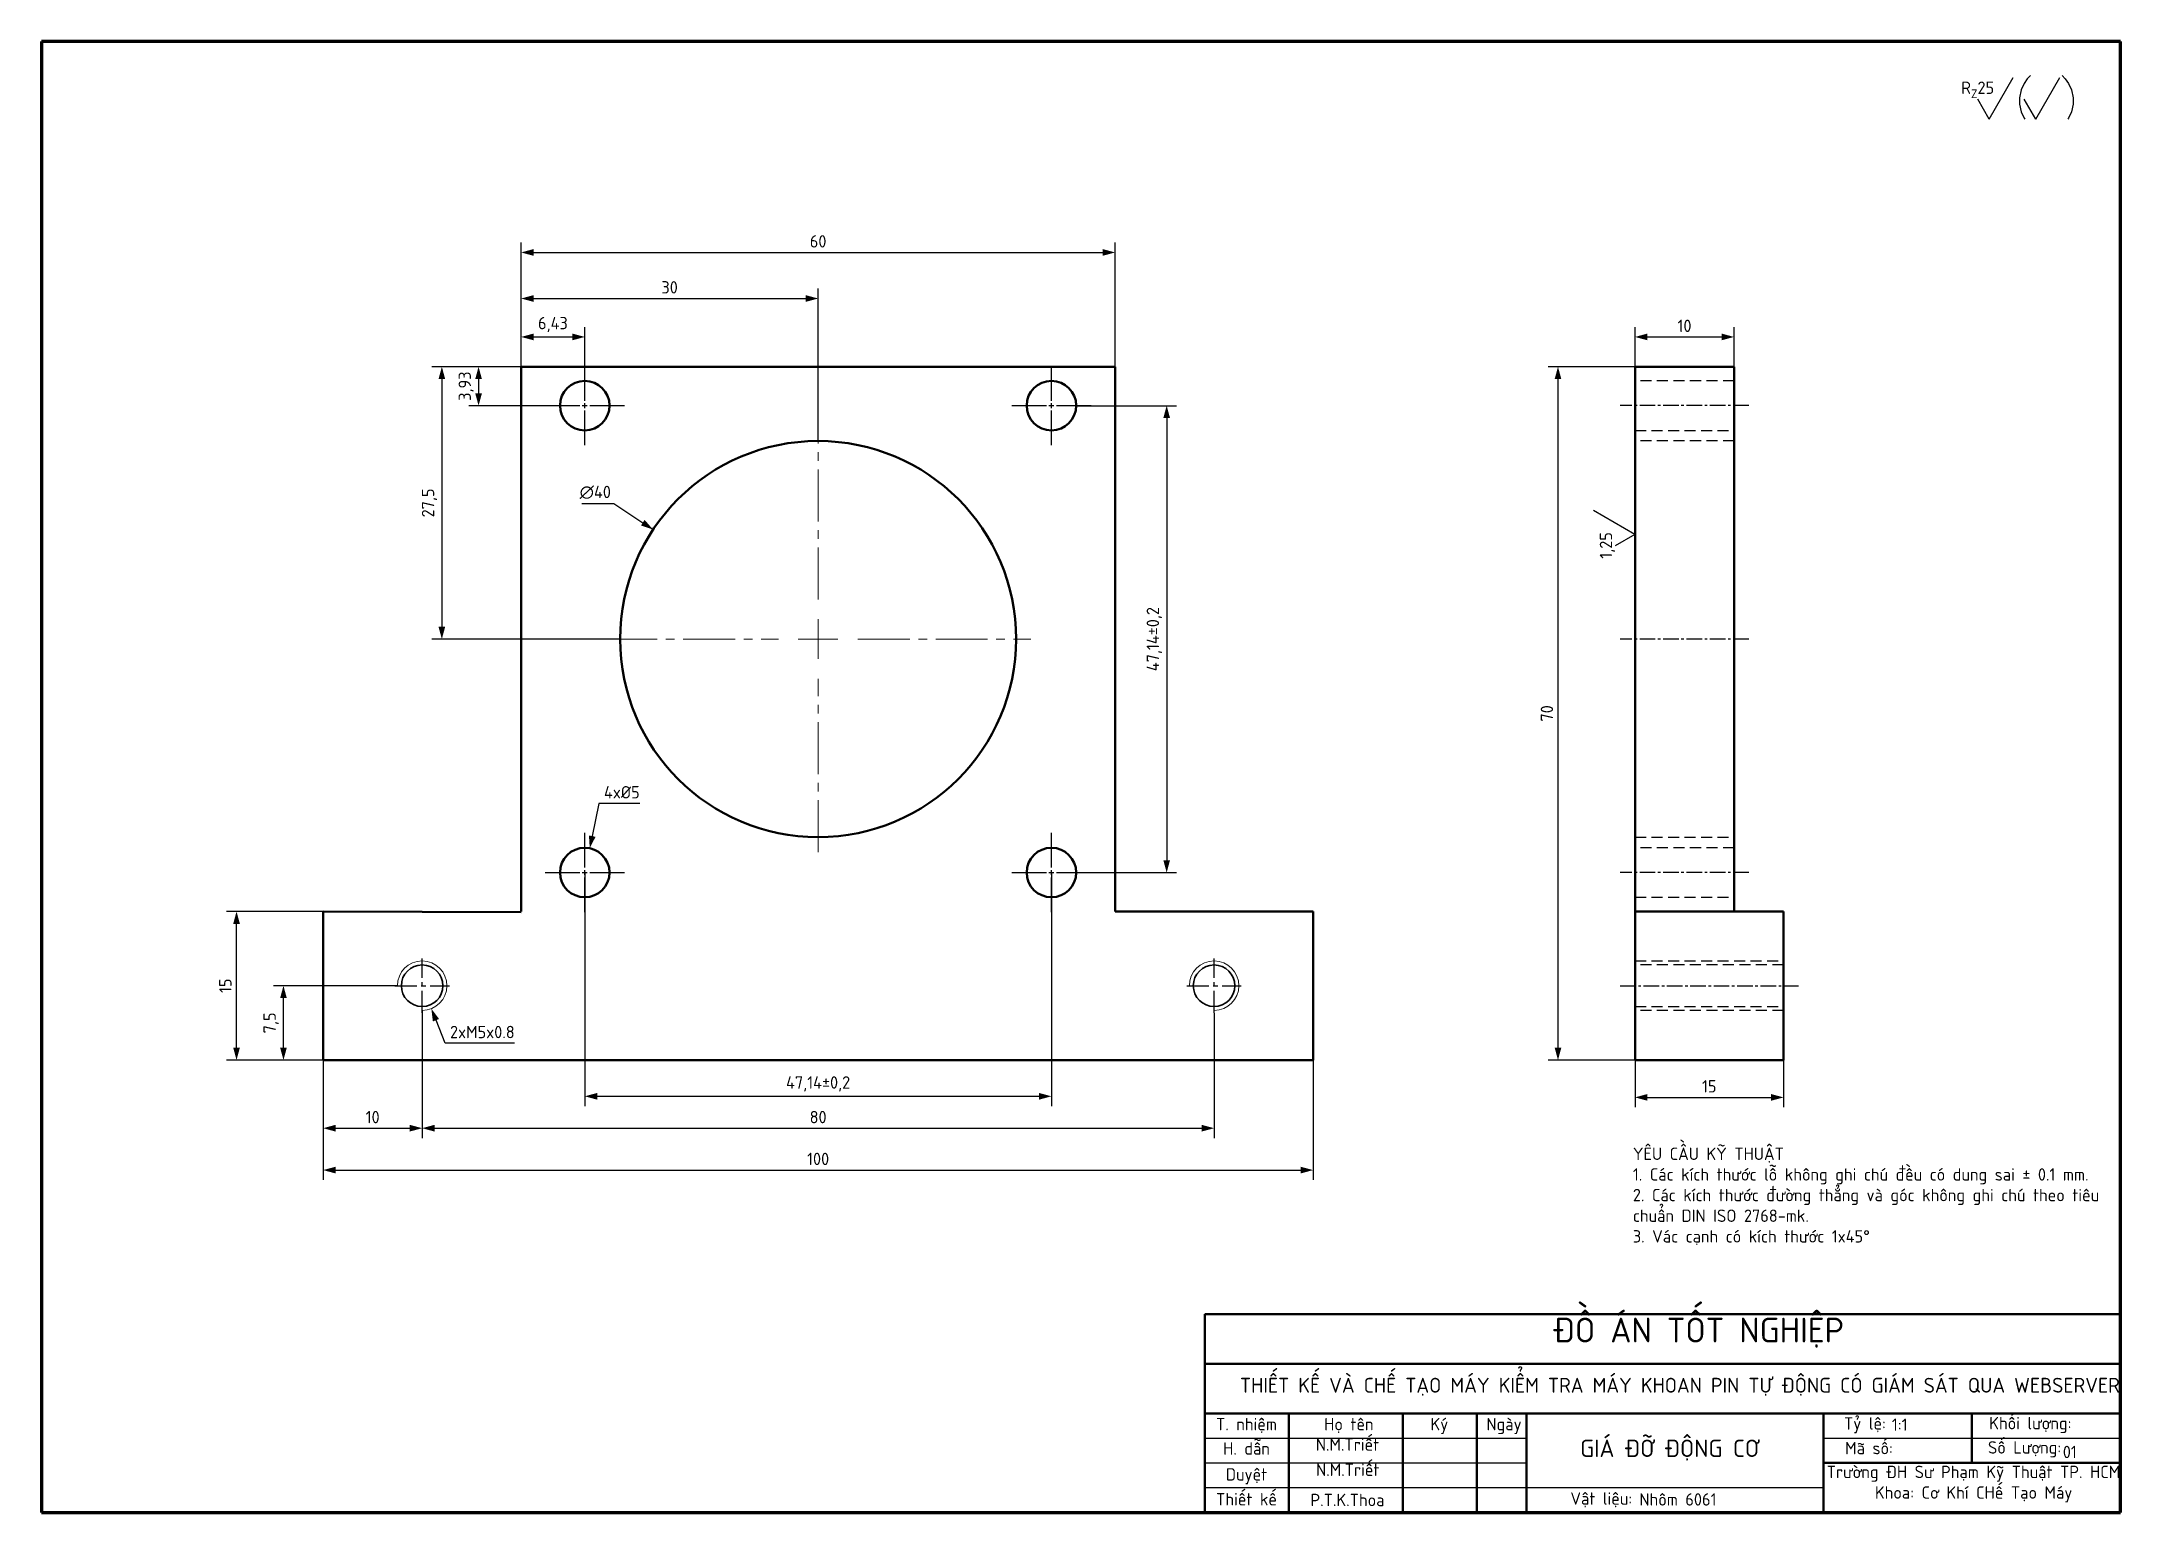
# Model space of a CAD drawing. Header units: millimetres. Extents: x -190 to 12889, y -227 to 3957.
# Drawn here: x 1984.7 to 2194.7, y 61.6 to 210.1 of the extents above; entities that cross this region are included whole.
import ezdxf

# ---------------------------------------------------------------- set-up
doc = ezdxf.new("R2010")
doc.units = ezdxf.units.MM
doc.header["$LTSCALE"] = 0.7
doc.header["$PDMODE"] = 35
doc.header["$PDSIZE"] = -4
for name, pattern in [('CENTER', [50.8, 31.75, -6.35, 6.35, -6.35]), ('CENTER2', [1.125, 0.75, -0.125, 0.125, -0.125]), ('HIDDEN', [9.525, 6.35, -3.175])]:
    doc.linetypes.add(name, pattern=pattern)
doc.layers.get('0').update_dxf_attribs({"color": 255})
for name, color, linetype, lineweight in [('0.5', 7, 'Continuous', 50), ('1. Nét đâm', 7, 'Continuous', 35), ('AM_5', 10, 'Continuous', 25), ('AMC_Contour', 7, 'Continuous', 50), ('CON', 7, 'Continuous', 50), ('core', 4, 'Continuous', 9), ('DIM', 94, 'Continuous', 25), ('KHUNGBV', 5, 'Continuous', 70), ('TEXT', 7, 'Continuous', 25)]:
    doc.layers.add(name, color=color, linetype=linetype, lineweight=lineweight)
doc.layers.add('CENTER', color=10, linetype='CENTER')
doc.styles.add('TCVN-7284', font='tcvn+7284-2003r.ttf')
doc.dimstyles.new('TCVN_ISO-25_RadiusDia', dxfattribs={"dimtxt": 2.5, "dimasz": 2.5, "dimexe": 2, "dimexo": 0, "dimgap": 1, "dimtad": 1, "dimtoh": 1, "dimtxsty": 'TCVN-7284', "dimblk": 'Arrow', "dimcen": 0, "dimclrd": 256, "dimclre": 256, "dimclrt": 256, "dimadec": 0, "dimazin": 0, "dimtfac": 1, "dimtofl": 0, "dimtmove": 1, "dimatfit": 0, "dimldrblk": 'Arrow', "dimfxl": 1, "dimlwd": -1, "dimlwe": -1, "dimarcsym": 0})

msp = doc.modelspace()

# ---------------------------------------------------------------- texts
at = {"color": 3, "insert": (2180.2479, 205.2453), "char_height": 1.25, "attachment_point": 5, "style": 'TCVN-7284'}
msp.add_mtext('\\A1;R{\\H0.7x;\\S^ Z;}25', dxfattribs=at)
at = {"ltscale": 0.7, "char_height": 1.25, "attachment_point": 1, "style": 'TCVN-7284'}
for s, width, insert in [('1:1', 2.250018, (2171.577, 71.0998)), ('01', 2.250018, (2188.8487, 68.3484)), ('Nhôm 6061', 10.564303, (2146.0717, 63.5533))]:
    msp.add_mtext_dynamic_manual_height_columns(s, width=width, gutter_width=6.25, heights=[0], dxfattribs=dict(at, insert=insert))
at = {"layer": 'AMC_Contour', "color": 255, "insert": (2149.1246, 67.9046), "char_height": 1.75, "attachment_point": 5, "style": 'TCVN-7284'}
msp.add_mtext_dynamic_manual_height_columns('GIÁ ĐỠ ĐỘNG CƠ', width=20.193203, gutter_width=8.75, heights=[0], dxfattribs=at)
at = {"layer": 'TEXT', "color": 3, "insert": (2142.8414, 159.2509), "char_height": 1.25, "attachment_point": 5, "rotation": 90, "style": 'TCVN-7284'}
msp.add_mtext('\\A1;1,25', dxfattribs=at)
at = {"layer": 'TEXT', "ltscale": 0.7, "insert": (2145.4154, 98.4492), "char_height": 1.25, "attachment_point": 1, "style": 'TCVN-7284'}
msp.add_mtext_dynamic_manual_height_columns('YÊU CẦU KỸ THUẬT\\P1. Các kích thước lỗ không ghi chú đều có dung sai ± 0.1 mm. \\P2. Các kích thước đường thẳng và góc không ghi chú theo tiêu chuẩn DIN ISO 2768-mk.\\P3. Vác cạnh có kích thước 1x45°', width=51.603963, gutter_width=861.0456, heights=[0], dxfattribs=at)

# ---------------------------------------------------------------- blocks, each defined once
blk = doc.blocks.new('*U973')
at = {"layer": 'AM_5', "color": 0, "linetype": 'CENTER', "transparency": 16777216}
for p, q in [((0, 0.5), (0, 4)), ((-4, 0), (-0.5, 0)), ((0.5, 0), (4, 0)), ((0, -4), (0, -0.5))]:
    blk.add_line(p, q, dxfattribs=at)
at = {"layer": 'AM_5', "color": 0, "linetype": 'Continuous', "transparency": 16777216}
for p, q in [((-0.25, 0), (0.25, 0)), ((0, -0.25), (0, 0.25))]:
    blk.add_line(p, q, dxfattribs=at)
blk = doc.blocks.new('*U969')
at = {"layer": 'AM_5', "color": 0, "linetype": 'CENTER', "transparency": 16777216}
for p, q in [((0, 0.5), (0, 4)), ((-4, 0), (-0.5, 0)), ((0.5, 0), (4, 0)), ((0, -4), (0, -0.5))]:
    blk.add_line(p, q, dxfattribs=at)
at = {"layer": 'AM_5', "color": 0, "linetype": 'Continuous', "transparency": 16777216}
for p, q in [((-0.25, 0), (0.25, 0)), ((0, -0.25), (0, 0.25))]:
    blk.add_line(p, q, dxfattribs=at)
blk = doc.blocks.new('*U970')
at = {"layer": 'AM_5', "color": 0, "linetype": 'CENTER', "transparency": 16777216}
for p, q in [((0, 0.5), (0, 4)), ((-4, 0), (-0.5, 0)), ((0.5, 0), (4, 0)), ((0, -4), (0, -0.5))]:
    blk.add_line(p, q, dxfattribs=at)
at = {"layer": 'AM_5', "color": 0, "linetype": 'Continuous', "transparency": 16777216}
for p, q in [((-0.25, 0), (0.25, 0)), ((0, -0.25), (0, 0.25))]:
    blk.add_line(p, q, dxfattribs=at)
blk = doc.blocks.new('*U971')
at = {"layer": 'AM_5', "color": 0, "linetype": 'CENTER', "transparency": 16777216}
for p, q in [((0, 0.5), (0, 4)), ((-4, 0), (-0.5, 0)), ((0.5, 0), (4, 0)), ((0, -4), (0, -0.5))]:
    blk.add_line(p, q, dxfattribs=at)
at = {"layer": 'AM_5', "color": 0, "linetype": 'Continuous', "transparency": 16777216}
for p, q in [((-0.25, 0), (0.25, 0)), ((0, -0.25), (0, 0.25))]:
    blk.add_line(p, q, dxfattribs=at)
blk = doc.blocks.new('*U972')
at = {"layer": 'AM_5', "color": 0, "linetype": 'CENTER2', "lineweight": 18, "ltscale": 10, "transparency": 16777216}
for p, q in [((0, 4), (0, 21.5)), ((-21.5, 0), (-4, 0)), ((4, 0), (21.5, 0)), ((0, -21.5), (0, -4))]:
    blk.add_line(p, q, dxfattribs=at)
at = {"layer": 'AM_5', "color": 0, "linetype": 'Continuous', "lineweight": 18, "ltscale": 10, "transparency": 16777216}
for p, q in [((-2, 0), (2, 0)), ((0, -2), (0, 2))]:
    blk.add_line(p, q, dxfattribs=at)
blk = doc.blocks.new('M5')
at = {"layer": '1. Nét đâm', "color": 8, "ltscale": 2}
blk.add_circle((0, 0), 2.1, dxfattribs=at)
at = {"layer": 'CENTER', "linetype": 'CENTER', "ltscale": 0.1}
for p, q in [((0, -2.75), (0, 2.75)), ((-2.75, 0), (2.75, 0))]:
    blk.add_line(p, q, dxfattribs=at)
at = {"layer": 'core', "color": 3, "ltscale": 2}
blk.add_arc((0, 0), 2.5, 270, 180, dxfattribs=at)
blk = doc.blocks.new('GIA_DO_DONG_CO')
at = {"layer": 'CON', "color": 0}
for p, q in [((1654.34, 251.24), (1654.34, 196.24)), ((1714.34, 251.24), (1654.34, 251.24)), ((1714.34, 196.24), (1714.34, 251.24)), ((1634.34, 181.24), (1634.34, 196.24)), ((1734.34, 181.24), (1734.34, 196.24)), ((1734.34, 181.24), (1634.34, 181.24))]:
    blk.add_line(p, q, dxfattribs=at)
at = {"layer": 'CON', "ltscale": 0.2}
for p, q in [((1634.34, 196.24), (1654.34, 196.17)), ((1714.34, 196.24), (1734.34, 196.24))]:
    blk.add_line(p, q, dxfattribs=at)
at = {"layer": 'CON', "color": 0}
for centre, radius in [((1660.77, 247.31), 2.5), ((1707.91, 247.31), 2.5), ((1684.34, 223.74), 20), ((1660.77, 200.17), 2.5), ((1707.91, 200.17), 2.5)]:
    blk.add_circle(centre, radius, dxfattribs=at)
at = {"ltscale": 3}
for p in [(1644.34, 188.74), (1724.34, 188.74)]:
    blk.add_blockref('M5', p, dxfattribs=at)
at = {"layer": 'AM_5', "color": 1, "linetype": 'CENTER'}
for name, p in [('*U971', (1660.77, 247.31)), ('*U970', (1707.91, 247.31)), ('*U973', (1660.77, 200.17)), ('*U969', (1707.91, 200.17))]:
    blk.add_blockref(name, p, dxfattribs=at)
at = {"layer": 'AM_5', "color": 1, "linetype": 'CENTER2', "lineweight": 18, "ltscale": 10}
blk.add_blockref('*U972', (1684.34, 223.74), dxfattribs=at)
blk = doc.blocks.new('*U637')
at = {"layer": 'AM_5', "color": 0, "linetype": 'CENTER2', "ltscale": 3, "transparency": 16777216}
blk.add_line((6.5, 0), (-6.5, 0), dxfattribs=at)
blk = doc.blocks.new('*U638')
at = {"layer": 'AM_5', "color": 0, "linetype": 'CENTER2', "ltscale": 3, "transparency": 16777216}
blk.add_line((6.5, 0), (-6.5, 0), dxfattribs=at)
blk = doc.blocks.new('*U639')
at = {"layer": 'AM_5', "color": 0, "linetype": 'CENTER2', "ltscale": 3, "transparency": 16777216}
blk.add_line((6.5, 0), (-6.5, 0), dxfattribs=at)
blk = doc.blocks.new('*U640')
at = {"layer": 'AM_5', "color": 0, "linetype": 'CENTER2', "ltscale": 3, "transparency": 16777216}
blk.add_line((-9, 0), (9, 0), dxfattribs=at)
blk = doc.blocks.new('GIA_DO_DC')
at = {"layer": '0.5', "color": 0}
for p, q in [((1776.86, 251.24), (1766.86, 251.24)), ((1766.86, 251.24), (1766.86, 196.24)), ((1776.86, 251.24), (1776.86, 196.24)), ((1766.86, 181.24), (1766.86, 196.24)), ((1781.86, 196.24), (1766.86, 196.24)), ((1781.86, 181.24), (1781.86, 196.24)), ((1781.86, 181.24), (1766.86, 181.24))]:
    blk.add_line(p, q, dxfattribs=at)
at = {"layer": 'AM_5', "color": 2, "linetype": 'HIDDEN', "ltscale": 0.25}
for p, q in [((1776.86, 249.81), (1766.86, 249.81)), ((1766.86, 244.81), (1776.86, 244.81)), ((1776.86, 243.74), (1766.86, 243.74)), ((1766.86, 203.74), (1776.86, 203.74)), ((1776.86, 202.67), (1766.86, 202.67)), ((1766.86, 197.67), (1776.86, 197.67))]:
    blk.add_line(p, q, dxfattribs=at)
at = {"layer": 'AM_5', "color": 3, "linetype": 'HIDDEN', "ltscale": 0.25}
for p, q in [((1766.86, 191.24), (1781.86, 191.24)), ((1781.86, 186.24), (1766.86, 186.24))]:
    blk.add_line(p, q, dxfattribs=at)
at = {"layer": 'AM_5', "color": 8, "linetype": 'HIDDEN', "ltscale": 0.25}
for p, q in [((1781.86, 190.84), (1766.86, 190.84)), ((1766.86, 186.64), (1781.86, 186.64))]:
    blk.add_line(p, q, dxfattribs=at)
at = {"layer": 'AM_5', "color": 1, "linetype": 'CENTER2', "ltscale": 3}
for name, p in [('*U637', (1771.86, 247.31)), ('*U638', (1771.86, 223.74)), ('*U639', (1771.86, 200.17)), ('*U640', (1774.36, 188.74))]:
    blk.add_blockref(name, p, dxfattribs=at)
blk = doc.blocks.new('Arrow')
at = {"layer": 'DIM'}
blk.add_solid([(-1, 0.27), (-1, -0.27), (0, 0)], dxfattribs=at)
blk = doc.blocks.new('*D91')
at = {"layer": 'Defpoints', "color": 0, "ltscale": 0.7, "transparency": 16777216}
for p in [(2009.1, 114.79), (2020.61, 114.79), (2013.11, 107.29)]:
    blk.add_point(p, dxfattribs=at)
at = {"layer": 'DIM', "ltscale": 0.7, "transparency": 16777216}
for p, q in [((2020.61, 114.79), (2008.1, 114.79)), ((2009.1, 108.54), (2009.1, 113.54)), ((2013.11, 107.29), (2008.1, 107.29))]:
    blk.add_line(p, q, dxfattribs=at)
at = {"layer": 'DIM', "ltscale": 0.7, "transparency": 16777216, "xscale": 1.25, "yscale": 1.25, "zscale": 1.25}
for p, rotation in [((2009.1, 114.79), 90), ((2009.1, 107.29), 270)]:
    blk.add_blockref('Arrow', p, dxfattribs=dict(at, rotation=rotation))
at = {"layer": 'DIM', "ltscale": 0.7, "transparency": 16777216, "insert": (2007.85, 111.04), "char_height": 1.25, "attachment_point": 5, "rotation": 90, "style": 'TCVN-7284', "bg_fill": 3, "box_fill_scale": 1.1, "bg_fill_color": 256, "bg_fill_true_color": 13158600, "bg_fill_transparency": 0}
blk.add_mtext('7,5', dxfattribs=at)
blk = doc.blocks.new('*D92')
at = {"layer": 'Defpoints', "color": 0, "ltscale": 0.7, "transparency": 16777216}
for p in [(2004.36, 122.29), (2013.11, 122.29), (2013.11, 107.29)]:
    blk.add_point(p, dxfattribs=at)
at = {"layer": 'DIM', "ltscale": 0.7, "transparency": 16777216}
for p, q in [((2013.11, 122.29), (2003.36, 122.29)), ((2004.36, 108.54), (2004.36, 121.04)), ((2013.11, 107.29), (2003.36, 107.29))]:
    blk.add_line(p, q, dxfattribs=at)
at = {"layer": 'DIM', "ltscale": 0.7, "transparency": 16777216, "xscale": 1.25, "yscale": 1.25, "zscale": 1.25}
for p, rotation in [((2004.36, 122.29), 90), ((2004.36, 107.29), 270)]:
    blk.add_blockref('Arrow', p, dxfattribs=dict(at, rotation=rotation))
at = {"layer": 'DIM', "ltscale": 0.7, "transparency": 16777216, "insert": (2003.23, 114.79), "char_height": 1.25, "attachment_point": 5, "rotation": 90, "style": 'TCVN-7284', "bg_fill": 3, "box_fill_scale": 1.1, "bg_fill_color": 256, "bg_fill_true_color": 13158600, "bg_fill_transparency": 0}
blk.add_mtext('15', dxfattribs=at)
blk = doc.blocks.new('*D93')
at = {"layer": 'Defpoints', "color": 0, "ltscale": 0.7, "transparency": 16777216}
for p in [(2039.54, 180.3), (2033.11, 177.29), (2039.54, 175.86)]:
    blk.add_point(p, dxfattribs=at)
at = {"layer": 'DIM', "ltscale": 0.7, "transparency": 16777216}
for p, q in [((2033.11, 177.29), (2033.11, 181.3)), ((2039.54, 175.86), (2039.54, 181.3)), ((2034.36, 180.3), (2038.29, 180.3))]:
    blk.add_line(p, q, dxfattribs=at)
at = {"layer": 'DIM', "ltscale": 0.7, "transparency": 16777216, "xscale": 1.25, "yscale": 1.25, "zscale": 1.25, "rotation": 180}
blk.add_blockref('Arrow', (2033.11, 180.3), dxfattribs=at)
at = {"layer": 'DIM', "ltscale": 0.7, "transparency": 16777216, "xscale": 1.25, "yscale": 1.25, "zscale": 1.25}
blk.add_blockref('Arrow', (2039.54, 180.3), dxfattribs=at)
at = {"layer": 'DIM', "ltscale": 0.7, "transparency": 16777216, "insert": (2036.32, 181.55), "char_height": 1.25, "attachment_point": 5, "style": 'TCVN-7284', "bg_fill": 3, "box_fill_scale": 1.1, "bg_fill_color": 256, "bg_fill_true_color": 13158600, "bg_fill_transparency": 0}
blk.add_mtext('6,43', dxfattribs=at)
blk = doc.blocks.new('*D94')
at = {"layer": 'Defpoints', "color": 0, "ltscale": 0.7, "transparency": 16777216}
for p in [(2089.18, 173.36), (2089.18, 126.22), (2098.32, 126.22)]:
    blk.add_point(p, dxfattribs=at)
at = {"layer": 'DIM', "ltscale": 0.7, "transparency": 16777216}
for p, q in [((2089.18, 173.36), (2099.32, 173.36)), ((2098.32, 172.11), (2098.32, 127.47)), ((2089.18, 126.22), (2099.32, 126.22))]:
    blk.add_line(p, q, dxfattribs=at)
at = {"layer": 'DIM', "ltscale": 0.7, "transparency": 16777216, "xscale": 1.25, "yscale": 1.25, "zscale": 1.25}
for p, rotation in [((2098.32, 173.36), 90), ((2098.32, 126.22), 270)]:
    blk.add_blockref('Arrow', p, dxfattribs=dict(at, rotation=rotation))
at = {"layer": 'DIM', "ltscale": 0.7, "transparency": 16777216, "insert": (2097.07, 149.79), "char_height": 1.25, "attachment_point": 5, "rotation": 90, "style": 'TCVN-7284', "bg_fill": 3, "box_fill_scale": 1.1, "bg_fill_color": 256, "bg_fill_true_color": 13158600, "bg_fill_transparency": 0}
blk.add_mtext('47,14±0,2', dxfattribs=at)
blk = doc.blocks.new('*D95')
at = {"layer": 'Defpoints', "color": 0, "ltscale": 0.7, "transparency": 16777216}
for p in [(2063.11, 184.18), (2033.11, 177.29), (2063.11, 169.79)]:
    blk.add_point(p, dxfattribs=at)
at = {"layer": 'DIM', "ltscale": 0.7, "transparency": 16777216}
for p, q in [((2033.11, 177.29), (2033.11, 185.18)), ((2063.11, 169.79), (2063.11, 185.18)), ((2034.36, 184.18), (2061.86, 184.18))]:
    blk.add_line(p, q, dxfattribs=at)
at = {"layer": 'DIM', "ltscale": 0.7, "transparency": 16777216, "xscale": 1.25, "yscale": 1.25, "zscale": 1.25, "rotation": 180}
blk.add_blockref('Arrow', (2033.11, 184.18), dxfattribs=at)
at = {"layer": 'DIM', "ltscale": 0.7, "transparency": 16777216, "xscale": 1.25, "yscale": 1.25, "zscale": 1.25}
blk.add_blockref('Arrow', (2063.11, 184.18), dxfattribs=at)
at = {"layer": 'DIM', "ltscale": 0.7, "transparency": 16777216, "insert": (2048.11, 185.31), "char_height": 1.25, "attachment_point": 5, "style": 'TCVN-7284', "bg_fill": 3, "box_fill_scale": 1.1, "bg_fill_color": 256, "bg_fill_true_color": 13158600, "bg_fill_transparency": 0}
blk.add_mtext('30', dxfattribs=at)
blk = doc.blocks.new('*D96')
at = {"layer": 'Defpoints', "color": 0, "ltscale": 0.7, "transparency": 16777216}
for p in [(2093.11, 188.83), (2033.11, 177.29), (2093.11, 177.29)]:
    blk.add_point(p, dxfattribs=at)
at = {"layer": 'DIM', "ltscale": 0.7, "transparency": 16777216}
for p, q in [((2033.11, 177.29), (2033.11, 189.83)), ((2093.11, 177.29), (2093.11, 189.83)), ((2034.36, 188.83), (2091.86, 188.83))]:
    blk.add_line(p, q, dxfattribs=at)
at = {"layer": 'DIM', "ltscale": 0.7, "transparency": 16777216, "xscale": 1.25, "yscale": 1.25, "zscale": 1.25, "rotation": 180}
blk.add_blockref('Arrow', (2033.11, 188.83), dxfattribs=at)
at = {"layer": 'DIM', "ltscale": 0.7, "transparency": 16777216, "xscale": 1.25, "yscale": 1.25, "zscale": 1.25}
blk.add_blockref('Arrow', (2093.11, 188.83), dxfattribs=at)
at = {"layer": 'DIM', "ltscale": 0.7, "transparency": 16777216, "insert": (2063.11, 189.95), "char_height": 1.25, "attachment_point": 5, "style": 'TCVN-7284', "bg_fill": 3, "box_fill_scale": 1.1, "bg_fill_color": 256, "bg_fill_true_color": 13158600, "bg_fill_transparency": 0}
blk.add_mtext('60', dxfattribs=at)
blk = doc.blocks.new('*D97')
at = {"layer": 'Defpoints', "color": 0, "ltscale": 0.7, "transparency": 16777216}
for p in [(2023.11, 112.29), (2103.11, 112.04), (2103.11, 100.41)]:
    blk.add_point(p, dxfattribs=at)
at = {"layer": 'DIM', "ltscale": 0.7, "transparency": 16777216}
for p, q in [((2023.11, 112.29), (2023.11, 99.41)), ((2103.11, 112.04), (2103.11, 99.41)), ((2024.36, 100.41), (2101.86, 100.41))]:
    blk.add_line(p, q, dxfattribs=at)
at = {"layer": 'DIM', "ltscale": 0.7, "transparency": 16777216, "xscale": 1.25, "yscale": 1.25, "zscale": 1.25, "rotation": 180}
blk.add_blockref('Arrow', (2023.11, 100.41), dxfattribs=at)
at = {"layer": 'DIM', "ltscale": 0.7, "transparency": 16777216, "xscale": 1.25, "yscale": 1.25, "zscale": 1.25}
blk.add_blockref('Arrow', (2103.11, 100.41), dxfattribs=at)
at = {"layer": 'DIM', "ltscale": 0.7, "transparency": 16777216, "insert": (2063.11, 101.53), "char_height": 1.25, "attachment_point": 5, "style": 'TCVN-7284', "bg_fill": 3, "box_fill_scale": 1.1, "bg_fill_color": 256, "bg_fill_true_color": 13158600, "bg_fill_transparency": 0}
blk.add_mtext('80', dxfattribs=at)
blk = doc.blocks.new('*D98')
at = {"layer": 'Defpoints', "color": 0, "ltscale": 0.7, "transparency": 16777216}
for p in [(2013.11, 107.29), (2113.11, 107.29), (2113.11, 96.18)]:
    blk.add_point(p, dxfattribs=at)
at = {"layer": 'DIM', "ltscale": 0.7, "transparency": 16777216}
for p, q in [((2013.11, 107.29), (2013.11, 95.18)), ((2113.11, 107.29), (2113.11, 95.18)), ((2014.36, 96.18), (2111.86, 96.18))]:
    blk.add_line(p, q, dxfattribs=at)
at = {"layer": 'DIM', "ltscale": 0.7, "transparency": 16777216, "xscale": 1.25, "yscale": 1.25, "zscale": 1.25, "rotation": 180}
blk.add_blockref('Arrow', (2013.11, 96.18), dxfattribs=at)
at = {"layer": 'DIM', "ltscale": 0.7, "transparency": 16777216, "xscale": 1.25, "yscale": 1.25, "zscale": 1.25}
blk.add_blockref('Arrow', (2113.11, 96.18), dxfattribs=at)
at = {"layer": 'DIM', "ltscale": 0.7, "transparency": 16777216, "insert": (2063.11, 97.31), "char_height": 1.25, "attachment_point": 5, "style": 'TCVN-7284', "bg_fill": 3, "box_fill_scale": 1.1, "bg_fill_color": 256, "bg_fill_true_color": 13158600, "bg_fill_transparency": 0}
blk.add_mtext('100', dxfattribs=at)
blk = doc.blocks.new('*D99')
at = {"layer": 'Defpoints', "color": 0, "ltscale": 0.7, "transparency": 16777216}
for p in [(2155.63, 180.3), (2145.63, 177.29), (2155.63, 177.29)]:
    blk.add_point(p, dxfattribs=at)
at = {"layer": 'DIM', "ltscale": 0.7, "transparency": 16777216}
for p, q in [((2145.63, 177.29), (2145.63, 181.3)), ((2155.63, 177.29), (2155.63, 181.3)), ((2146.88, 180.3), (2154.38, 180.3))]:
    blk.add_line(p, q, dxfattribs=at)
at = {"layer": 'DIM', "ltscale": 0.7, "transparency": 16777216, "xscale": 1.25, "yscale": 1.25, "zscale": 1.25, "rotation": 180}
blk.add_blockref('Arrow', (2145.63, 180.3), dxfattribs=at)
at = {"layer": 'DIM', "ltscale": 0.7, "transparency": 16777216, "xscale": 1.25, "yscale": 1.25, "zscale": 1.25}
blk.add_blockref('Arrow', (2155.63, 180.3), dxfattribs=at)
at = {"layer": 'DIM', "ltscale": 0.7, "transparency": 16777216, "insert": (2150.63, 181.42), "char_height": 1.25, "attachment_point": 5, "style": 'TCVN-7284', "bg_fill": 3, "box_fill_scale": 1.1, "bg_fill_color": 256, "bg_fill_true_color": 13158600, "bg_fill_transparency": 0}
blk.add_mtext('10', dxfattribs=at)
blk = doc.blocks.new('*D100')
at = {"layer": 'Defpoints', "color": 0, "ltscale": 0.7, "transparency": 16777216}
for p in [(2145.63, 107.29), (2160.63, 107.29), (2160.63, 103.52)]:
    blk.add_point(p, dxfattribs=at)
at = {"layer": 'DIM', "ltscale": 0.7, "transparency": 16777216}
for p, q in [((2145.63, 107.29), (2145.63, 102.52)), ((2160.63, 107.29), (2160.63, 102.52)), ((2146.88, 103.52), (2159.38, 103.52))]:
    blk.add_line(p, q, dxfattribs=at)
at = {"layer": 'DIM', "ltscale": 0.7, "transparency": 16777216, "xscale": 1.25, "yscale": 1.25, "zscale": 1.25, "rotation": 180}
blk.add_blockref('Arrow', (2145.63, 103.52), dxfattribs=at)
at = {"layer": 'DIM', "ltscale": 0.7, "transparency": 16777216, "xscale": 1.25, "yscale": 1.25, "zscale": 1.25}
blk.add_blockref('Arrow', (2160.63, 103.52), dxfattribs=at)
at = {"layer": 'DIM', "ltscale": 0.7, "transparency": 16777216, "insert": (2153.13, 104.64), "char_height": 1.25, "attachment_point": 5, "style": 'TCVN-7284', "bg_fill": 3, "box_fill_scale": 1.1, "bg_fill_color": 256, "bg_fill_true_color": 13158600, "bg_fill_transparency": 0}
blk.add_mtext('15', dxfattribs=at)
blk = doc.blocks.new('*D101')
at = {"layer": 'Defpoints', "color": 0, "ltscale": 0.7, "transparency": 16777216}
for p in [(2046.44, 160.85), (2079.77, 138.73)]:
    blk.add_point(p, dxfattribs=at)
at = {"layer": 'DIM', "ltscale": 0.7, "transparency": 16777216}
for p, q in [((2039.23, 163.48), (2042.48, 163.48)), ((2042.48, 163.48), (2045.4, 161.54))]:
    blk.add_line(p, q, dxfattribs=at)
at = {"layer": 'DIM', "ltscale": 0.7, "transparency": 16777216, "xscale": 1.25, "yscale": 1.25, "zscale": 1.25, "rotation": 326.4277712350016}
blk.add_blockref('Arrow', (2046.44, 160.85), dxfattribs=at)
at = {"layer": 'DIM', "ltscale": 0.7, "transparency": 16777216, "insert": (2040.6, 164.61), "char_height": 1.25, "attachment_point": 5, "style": 'TCVN-7284', "bg_fill": 3, "box_fill_scale": 1.1, "bg_fill_color": 256, "bg_fill_true_color": 13158600, "bg_fill_transparency": 0}
blk.add_mtext('∅40', dxfattribs=at)
blk = doc.blocks.new('*D102')
at = {"layer": 'Defpoints', "color": 0, "ltscale": 0.7, "transparency": 16777216}
for p in [(2040.04, 128.67), (2039.04, 123.77)]:
    blk.add_point(p, dxfattribs=at)
at = {"layer": 'DIM', "ltscale": 0.7, "transparency": 16777216}
for p, q in [((2040.97, 133.2), (2040.29, 129.89)), ((2045.09, 133.2), (2040.97, 133.2))]:
    blk.add_line(p, q, dxfattribs=at)
at = {"layer": 'DIM', "ltscale": 0.7, "transparency": 16777216, "xscale": 1.25, "yscale": 1.25, "zscale": 1.25, "rotation": 258.4114784542336}
blk.add_blockref('Arrow', (2040.04, 128.67), dxfattribs=at)
at = {"layer": 'DIM', "ltscale": 0.7, "transparency": 16777216, "insert": (2043.28, 134.33), "char_height": 1.25, "attachment_point": 5, "style": 'TCVN-7284', "bg_fill": 3, "box_fill_scale": 1.1, "bg_fill_color": 256, "bg_fill_true_color": 13158600, "bg_fill_transparency": 0}
blk.add_mtext('4x%%C5', dxfattribs=at)
blk = doc.blocks.new('*D103')
at = {"layer": 'Defpoints', "color": 0, "ltscale": 0.7, "transparency": 16777216}
for p in [(2022.17, 117.11), (2024.04, 112.47)]:
    blk.add_point(p, dxfattribs=at)
at = {"layer": 'DIM', "ltscale": 0.7, "transparency": 16777216}
for p, q in [((2025.44, 108.99), (2024.51, 111.31)), ((2032.44, 108.99), (2025.44, 108.99))]:
    blk.add_line(p, q, dxfattribs=at)
at = {"layer": 'DIM', "ltscale": 0.7, "transparency": 16777216, "insert": (2029.19, 110.12), "char_height": 1.25, "attachment_point": 5, "style": 'TCVN-7284', "bg_fill": 3, "box_fill_scale": 1.1, "bg_fill_color": 256, "bg_fill_true_color": 13158600, "bg_fill_transparency": 0}
blk.add_mtext('2xM5x0.8', dxfattribs=at)
at = {"layer": 'DIM', "ltscale": 0.7, "transparency": 16777216, "xscale": 1.25, "yscale": 1.25, "zscale": 1.25, "rotation": 111.9408789630078}
blk.add_blockref('Arrow', (2024.04, 112.47), dxfattribs=at)
blk = doc.blocks.new('KHUNG_A3')
at = {"layer": 'CON', "color": 8, "linetype": 'Continuous', "ltscale": 0.66}
for p, q in [((296.71, 84.61), (296.71, 44.61)), ((296.71, 84.61), (481.71, 84.61)), ((296.71, 74.61), (481.71, 74.61)), ((296.71, 64.61), (481.71, 64.61)), ((313.71, 64.61), (313.71, 44.61)), ((336.71, 64.61), (336.71, 44.61)), ((351.71, 64.61), (351.71, 44.61)), ((361.71, 64.61), (361.71, 44.61)), ((421.71, 44.61), (421.71, 64.61)), ((451.71, 54.61), (451.71, 64.61)), ((421.71, 54.61), (481.71, 54.61))]:
    blk.add_line(p, q, dxfattribs=at)
at = {"layer": 'DIM', "color": 8, "linetype": 'Continuous', "ltscale": 0.66}
for p, q in [((296.71, 59.61), (361.71, 59.61)), ((421.71, 59.61), (481.71, 59.61)), ((296.71, 54.61), (361.71, 54.61)), ((296.71, 49.61), (421.71, 49.61))]:
    blk.add_line(p, q, dxfattribs=at)
at = {"layer": 'KHUNGBV', "color": 8, "linetype": 'Continuous', "ltscale": 0.66}
for p, q in [((481.71, 341.61), (61.71, 341.61)), ((61.71, 341.61), (61.71, 44.61)), ((481.71, 44.61), (481.71, 341.61)), ((61.71, 44.61), (481.71, 44.61))]:
    blk.add_line(p, q, dxfattribs=at)
at = {"color": 255, "attachment_point": 1, "style": 'TCVN-7284'}
for s, width, insert, char_height in [('{\\W1.485708; }ĐỒ ÁN TỐT NGHIỆP', 65.6643, (362.61, 83.93), 5), ('\\pxqc;T. nhiệm', 16.8827, (296.71, 63.68), 2.5), ('{\\W2.460912; }Họ tên', 16.8827, (317.11, 63.68), 2.5), ('{\\W4.544245; }Ký', 16.8827, (335.42, 63.68), 2.5), ('{\\W1.017842; }Ngày', 9.8035, (352.08, 63.68), 2.5), ('\\pxqc;Tỷ lệ:', 9.8035, (425.19, 63.83), 2.5), ('\\pxqc;Khối lượng:', 20.0073, (453.51, 63.88), 2.5), ('\\pxqc;H. dẫn', 16.8827, (296.71, 58.76), 2.5), ('\\pxqc;N.M.Triết', 16.8827, (317.11, 59.57), 2.5), ('{\\W0.286782; }Mã số:', 12.5818, (425.56, 58.85), 2.5), ('\\pxqc;Số Lượng:', 17.9691, (453.36, 58.98), 2.5), ('\\pxqc;N.M.Triết', 16.8827, (317.16, 54.47), 2.5), ('\\pxqc;Duyệt', 16.8827, (296.71, 53.54), 2.5), ('{\\W0.981773; }Trường ĐH Sư Phạm Kỹ Thuật TP. HCM\\P{\\W7.398439; }Khoa: Cơ Khí CHế Tạo Máy ', 61.6953, (420.88, 54.04), 2.5), ('\\pxqc;Thiết kế', 16.8827, (296.71, 48.52), 2.5), ('\\pxqc;P.T.K.Thoa', 16.8827, (317.11, 48.37), 2.5), ('\\pxi-3,l3,qc,t3;Vật liệu:', 59.8171, (346.92, 48.66), 2.5)]:
    blk.add_mtext_dynamic_manual_height_columns(s, width=width, gutter_width=88.6, heights=[0], dxfattribs=dict(at, insert=insert, char_height=char_height))
at = {"color": 255, "insert": (303.83, 71.79), "char_height": 3, "width": 178.521, "attachment_point": 1, "style": 'TCVN-7284'}
blk.add_mtext('THIẾT KẾ VÀ CHẾ TẠO MÁY KIỂM TRA MÁY KHOAN PIN TỰ ĐỘNG CÓ GIÁM SÁT QUA WEBSERVER\\P', dxfattribs=at)
blk = doc.blocks.new('*D108')
at = {"layer": 'Defpoints', "color": 0, "ltscale": 0.7, "transparency": 16777216}
for p in [(2033.11, 177.29), (2037.04, 173.36)]:
    blk.add_point(p, dxfattribs=at)
at = {"layer": 'DIM', "ltscale": 0.7, "transparency": 16777216}
for p, q in [((2033.11, 177.29), (2027.81, 177.29)), ((2028.81, 176.04), (2028.81, 174.61)), ((2037.04, 173.36), (2027.81, 173.36))]:
    blk.add_line(p, q, dxfattribs=at)
at = {"layer": 'DIM', "ltscale": 0.7, "transparency": 16777216, "insert": (2027.56, 175.33), "char_height": 1.25, "attachment_point": 5, "rotation": 90, "style": 'TCVN-7284', "bg_fill": 3, "box_fill_scale": 1.1, "bg_fill_color": 256, "bg_fill_true_color": 13158600, "bg_fill_transparency": 0}
blk.add_mtext('3,93', dxfattribs=at)
at = {"layer": 'Defpoints', "color": 0, "ltscale": 0.7, "transparency": 16777216}
blk.add_point((2028.81, 173.36), dxfattribs=at)
at = {"layer": 'DIM', "ltscale": 0.7, "transparency": 16777216, "xscale": 1.25, "yscale": 1.25, "zscale": 1.25}
for p, rotation in [((2028.81, 177.29), 90), ((2028.81, 173.36), 270)]:
    blk.add_blockref('Arrow', p, dxfattribs=dict(at, rotation=rotation))
blk = doc.blocks.new('*D109')
at = {"layer": 'Defpoints', "color": 0, "ltscale": 0.7, "transparency": 16777216}
for p in [(2033.11, 177.29), (2025.1, 149.79), (2043.11, 149.79)]:
    blk.add_point(p, dxfattribs=at)
at = {"layer": 'DIM', "ltscale": 0.7, "transparency": 16777216}
for p, q in [((2033.11, 177.29), (2024.1, 177.29)), ((2025.1, 176.04), (2025.1, 151.04)), ((2043.11, 149.79), (2024.1, 149.79))]:
    blk.add_line(p, q, dxfattribs=at)
at = {"layer": 'DIM', "ltscale": 0.7, "transparency": 16777216, "xscale": 1.25, "yscale": 1.25, "zscale": 1.25}
for p, rotation in [((2025.1, 177.29), 90), ((2025.1, 149.79), 270)]:
    blk.add_blockref('Arrow', p, dxfattribs=dict(at, rotation=rotation))
at = {"layer": 'DIM', "ltscale": 0.7, "transparency": 16777216, "insert": (2023.85, 163.54), "char_height": 1.25, "attachment_point": 5, "rotation": 90, "style": 'TCVN-7284', "bg_fill": 3, "box_fill_scale": 1.1, "bg_fill_color": 256, "bg_fill_true_color": 13158600, "bg_fill_transparency": 0}
blk.add_mtext('27,5', dxfattribs=at)
blk = doc.blocks.new('*D110')
at = {"layer": 'Defpoints', "color": 0, "ltscale": 0.7, "transparency": 16777216}
for p in [(2039.54, 126.22), (2086.68, 126.22), (2086.68, 103.63)]:
    blk.add_point(p, dxfattribs=at)
at = {"layer": 'DIM', "ltscale": 0.7, "transparency": 16777216}
for p, q in [((2039.54, 126.22), (2039.54, 102.63)), ((2086.68, 126.22), (2086.68, 102.63)), ((2040.79, 103.63), (2085.43, 103.63))]:
    blk.add_line(p, q, dxfattribs=at)
at = {"layer": 'DIM', "ltscale": 0.7, "transparency": 16777216, "xscale": 1.25, "yscale": 1.25, "zscale": 1.25, "rotation": 180}
blk.add_blockref('Arrow', (2039.54, 103.63), dxfattribs=at)
at = {"layer": 'DIM', "ltscale": 0.7, "transparency": 16777216, "xscale": 1.25, "yscale": 1.25, "zscale": 1.25}
blk.add_blockref('Arrow', (2086.68, 103.63), dxfattribs=at)
at = {"layer": 'DIM', "ltscale": 0.7, "transparency": 16777216, "insert": (2063.11, 104.88), "char_height": 1.25, "attachment_point": 5, "style": 'TCVN-7284', "bg_fill": 3, "box_fill_scale": 1.1, "bg_fill_color": 256, "bg_fill_true_color": 13158600, "bg_fill_transparency": 0}
blk.add_mtext('47,14±0,2', dxfattribs=at)
blk = doc.blocks.new('*D111')
at = {"layer": 'Defpoints', "color": 0, "ltscale": 0.7, "transparency": 16777216}
for p in [(2023.11, 112.29), (2013.11, 107.29), (2023.11, 100.41)]:
    blk.add_point(p, dxfattribs=at)
at = {"layer": 'DIM', "ltscale": 0.7, "transparency": 16777216}
for p, q in [((2023.11, 112.29), (2023.11, 99.41)), ((2013.11, 107.29), (2013.11, 99.41)), ((2014.36, 100.41), (2021.86, 100.41))]:
    blk.add_line(p, q, dxfattribs=at)
at = {"layer": 'DIM', "ltscale": 0.7, "transparency": 16777216, "xscale": 1.25, "yscale": 1.25, "zscale": 1.25, "rotation": 180}
blk.add_blockref('Arrow', (2013.11, 100.41), dxfattribs=at)
at = {"layer": 'DIM', "ltscale": 0.7, "transparency": 16777216, "xscale": 1.25, "yscale": 1.25, "zscale": 1.25}
blk.add_blockref('Arrow', (2023.11, 100.41), dxfattribs=at)
at = {"layer": 'DIM', "ltscale": 0.7, "transparency": 16777216, "insert": (2018.11, 101.53), "char_height": 1.25, "attachment_point": 5, "style": 'TCVN-7284', "bg_fill": 3, "box_fill_scale": 1.1, "bg_fill_color": 256, "bg_fill_true_color": 13158600, "bg_fill_transparency": 0}
blk.add_mtext('10', dxfattribs=at)
blk = doc.blocks.new('*D129')
at = {"layer": 'Defpoints', "color": 0, "ltscale": 0.7, "transparency": 16777216}
for p in [(2145.63, 177.29), (2137.85, 107.29), (2145.63, 107.29)]:
    blk.add_point(p, dxfattribs=at)
at = {"layer": 'DIM', "ltscale": 0.7, "transparency": 16777216}
for p, q in [((2145.63, 177.29), (2136.85, 177.29)), ((2137.85, 176.04), (2137.85, 108.54)), ((2145.63, 107.29), (2136.85, 107.29))]:
    blk.add_line(p, q, dxfattribs=at)
at = {"layer": 'DIM', "ltscale": 0.7, "transparency": 16777216, "xscale": 1.25, "yscale": 1.25, "zscale": 1.25}
for p, rotation in [((2137.85, 177.29), 90), ((2137.85, 107.29), 270)]:
    blk.add_blockref('Arrow', p, dxfattribs=dict(at, rotation=rotation))
at = {"layer": 'DIM', "ltscale": 0.7, "transparency": 16777216, "insert": (2136.73, 142.29), "char_height": 1.25, "attachment_point": 5, "rotation": 90, "style": 'TCVN-7284', "bg_fill": 3, "box_fill_scale": 1.1, "bg_fill_color": 256, "bg_fill_true_color": 13158600, "bg_fill_transparency": 0}
blk.add_mtext('70', dxfattribs=at)

# ---------------------------------------------------------------- linework, layer by layer
at = {"color": 4}
for points in [[(2185.5786, 206.6894), (2185.26, 206.3702), (2184.9411, 205.8918), (2184.6223, 205.2538), (2184.4628, 204.4562), (2184.4628, 203.8181), (2184.6223, 203.0209), (2184.9411, 202.3829), (2185.0019, 202.2916)], [(2188.7725, 206.6894), (2189.091, 206.3702), (2189.4099, 205.8918), (2189.7287, 205.2538), (2189.8882, 204.4562), (2189.8882, 203.8181), (2189.7287, 203.0209), (2189.4099, 202.3829), (2189.3491, 202.2916)]]:
    msp.add_lwpolyline(points, dxfattribs=at)
at = {"layer": 'DIM', "color": 4}
for p, q in [((2181.401, 202.2916), (2183.8234, 206.4873)), ((2186.111, 202.2916), (2188.5333, 206.4873)), ((2181.401, 202.2916), (2180.2466, 204.2911)), ((2186.111, 202.2916), (2184.9566, 204.2911))]:
    msp.add_line(p, q, dxfattribs=at)
at = {"layer": 'DIM', "color": 3}
for q in [(2141.432, 162.7888), (2143.6282, 159.212)]:
    msp.add_line((2145.6277, 160.3664), q, dxfattribs=at)

# ---------------------------------------------------------------- block references
for name in ['GIA_DO_DONG_CO', 'GIA_DO_DC']:
    msp.add_blockref(name, (378.7701, -73.945))

msp.set_redraw_order([(e.dxf.handle, doc.entitydb.next_handle()) for e in msp.query("TEXT MTEXT ATTDEF DIMENSION ARC_DIMENSION")])  # texts and dimensions are drawn at this point

# ---------------------------------------------------------------- next in the draw order: dimensions: what is measured, and where the dimension line sits
at = {"layer": 'DIM', "ltscale": 0.7}
for base, p1, p2, override, picture, middle in [((2039.5379, 180.2966), (2033.1079, 177.2911), (2039.5379, 175.8611), {"dimscale": 0.5, "dimtfill": 1, "dimarcsym": 1}, '*D93', (2036.3229, 181.5466)), ((2155.6277, 180.2966), (2145.6277, 177.2911), (2155.6277, 177.2911), {"dimscale": 0.5, "dimtfill": 1, "dimarcsym": 1}, '*D99', (2150.6277, 181.4216)), ((2103.1079, 100.4061), (2023.1079, 112.2911), (2103.1079, 112.0411), {"dimscale": 0.5, "dimgap": 1, "dimtol": 0, "dimlim": 0, "dimtp": 0.5, "dimtm": 0.5, "dimtfill": 1, "dimarcsym": 1}, '*D97', (2063.1079, 101.5311)), ((2160.6277, 103.516), (2145.6277, 107.2911), (2160.6277, 107.2911), {"dimscale": 0.5, "dimtfill": 1, "dimarcsym": 1}, '*D100', (2153.1277, 104.641))]:
    dim = msp.add_linear_dim(base=base, p1=p1, p2=p2, dimstyle='TCVN_ISO-25_RadiusDia', override=override, dxfattribs=at)
    dim.commit()
    dim.dimension.update_dxf_attribs({"geometry": picture, "text_midpoint": middle})
for base, p1, p2, override, picture, middle in [((2098.3206, 126.2211), (2089.1779, 173.3611), (2089.1779, 126.2211), {"dimscale": 0.5, "dimtol": 1, "dimtp": 0.2, "dimtm": 0.2, "dimtmove": 1, "dimtfill": 1, "dimarcsym": 1}, '*D94', (2097.0706, 149.7911)), ((2009.1009, 114.7911), (2013.1079, 107.2911), (2020.6079, 114.7911), {"dimscale": 0.5, "dimtfill": 1, "dimarcsym": 1}, '*D91', (2007.8509, 111.0411))]:
    dim = msp.add_linear_dim(base=base, p1=p1, p2=p2, angle=90, dimstyle='TCVN_ISO-25_RadiusDia', override=override, dxfattribs=at)
    dim.commit()
    dim.dimension.update_dxf_attribs({"geometry": picture, "text_midpoint": middle})
for p1, p2, override, picture, middle in [((2079.7717, 138.7313), (2046.4441, 160.8508), {"dimscale": 0.5, "dimtfill": 1, "dimarcsym": 1}, '*D101', (2042.4775, 163.4835)), ((2039.0357, 123.772), (2040.0401, 128.6701), {"dimscale": 0.5, "dimpost": '4x%%C<>', "dimtfill": 1, "dimarcsym": 1}, '*D102', (2040.9694, 133.2022))]:
    dim = msp.add_diameter_dim_2p(p1=p1, p2=p2, dimstyle='TCVN_ISO-25_RadiusDia', override=override, dxfattribs=at)
    dim.commit()
    dim.dimension.update_dxf_attribs({"geometry": picture, "text_midpoint": middle, "dimtype": 163})

# ---------------------------------------------------------------- next in the draw order: dimensions: what is measured, and where the dimension line sits
dim = msp.add_linear_dim(base=(2063.1079, 184.1801), p1=(2033.1079, 177.2911), p2=(2063.1079, 169.7911), dimstyle='TCVN_ISO-25_RadiusDia', override={"dimscale": 0.5, "dimtfill": 1, "dimarcsym": 1}, dxfattribs=at)
dim.commit()
dim.dimension.update_dxf_attribs({"geometry": '*D95', "text_midpoint": (2048.1079, 185.3051)})
dim = msp.add_linear_dim(base=(2004.3585, 122.2911), p1=(2013.1079, 107.2911), p2=(2013.1079, 122.2911), angle=90, dimstyle='TCVN_ISO-25_RadiusDia', override={"dimscale": 0.5, "dimtfill": 1, "dimarcsym": 1}, dxfattribs=at)
dim.commit()
dim.dimension.update_dxf_attribs({"geometry": '*D92', "text_midpoint": (2003.2335, 114.7911)})
dim = msp.add_diameter_dim_2p(p1=(2022.1738, 117.11), p2=(2024.042, 112.4721), dimstyle='TCVN_ISO-25_RadiusDia', override={"dimscale": 0.5, "dimpost": '2xM<>x0.8', "dimtfill": 1, "dimarcsym": 1}, dxfattribs=at)
dim.commit()
dim.dimension.update_dxf_attribs({"geometry": '*D103', "text_midpoint": (2025.4432, 108.9938), "dimtype": 163})

# ---------------------------------------------------------------- next in the draw order: dimensions: what is measured, and where the dimension line sits
for base, p1, p2, picture, middle in [((2093.1079, 188.828), (2033.1079, 177.2911), (2093.1079, 177.2911), '*D96', (2063.1079, 189.953)), ((2113.1079, 96.1836), (2013.1079, 107.2911), (2113.1079, 107.2911), '*D98', (2063.1079, 97.3086))]:
    dim = msp.add_linear_dim(base=base, p1=p1, p2=p2, dimstyle='TCVN_ISO-25_RadiusDia', override={"dimscale": 0.5, "dimtfill": 1, "dimarcsym": 1}, dxfattribs=at)
    dim.commit()
    dim.dimension.update_dxf_attribs({"geometry": picture, "text_midpoint": middle})

# ---------------------------------------------------------------- next in the draw order: block references
at = {"layer": 'DIM', "xscale": 0.5, "yscale": 0.5, "zscale": 0.5}
msp.add_blockref('KHUNG_A3', (1953.8093, 39.313), dxfattribs=at)

# ---------------------------------------------------------------- next in the draw order: dimensions: what is measured, and where the dimension line sits
at = {"layer": 'DIM', "ltscale": 0.7}
dim = msp.add_linear_dim(base=(2028.8108, 173.3611), p1=(2033.1079, 177.2911), p2=(2037.0379, 173.3611), angle=90, dimstyle='TCVN_ISO-25_RadiusDia', override={"dimscale": 0.5, "dimtfill": 1, "dimarcsym": 1}, dxfattribs=at)
dim.commit()
dim.dimension.update_dxf_attribs({"geometry": '*D108', "text_midpoint": (2028.8108, 175.3261), "dimtype": 160})
dim = msp.add_linear_dim(base=(2137.8541, 107.2911), p1=(2145.6277, 177.2911), p2=(2145.6277, 107.2911), angle=90, dimstyle='TCVN_ISO-25_RadiusDia', override={"dimscale": 0.5, "dimtfill": 1, "dimarcsym": 1}, dxfattribs=at)
dim.commit()
dim.dimension.update_dxf_attribs({"geometry": '*D129', "text_midpoint": (2136.7291, 142.2911)})
for base, p1, p2, override, picture, middle in [((2086.6779, 103.6263), (2039.5379, 126.2211), (2086.6779, 126.2211), {"dimscale": 0.5, "dimtol": 1, "dimtp": 0.2, "dimtm": 0.2, "dimtmove": 1, "dimtfill": 1, "dimarcsym": 1}, '*D110', (2063.1079, 104.8763)), ((2023.1079, 100.4061), (2013.1079, 107.2911), (2023.1079, 112.2911), {"dimscale": 0.5, "dimtmove": 1, "dimtfill": 1, "dimarcsym": 1}, '*D111', (2018.1079, 101.5311))]:
    dim = msp.add_linear_dim(base=base, p1=p1, p2=p2, dimstyle='TCVN_ISO-25_RadiusDia', override=override, dxfattribs=at)
    dim.commit()
    dim.dimension.update_dxf_attribs({"geometry": picture, "text_midpoint": middle})

# ---------------------------------------------------------------- next in the draw order: dimensions: what is measured, and where the dimension line sits
dim = msp.add_linear_dim(base=(2025.1046, 149.7911), p1=(2033.1079, 177.2911), p2=(2043.1079, 149.7911), angle=90, dimstyle='TCVN_ISO-25_RadiusDia', override={"dimscale": 0.5, "dimtfill": 1, "dimarcsym": 1}, dxfattribs=at)
dim.commit()
dim.dimension.update_dxf_attribs({"geometry": '*D109', "text_midpoint": (2023.8546, 163.5411)})

doc.saveas('drawing.dxf')
